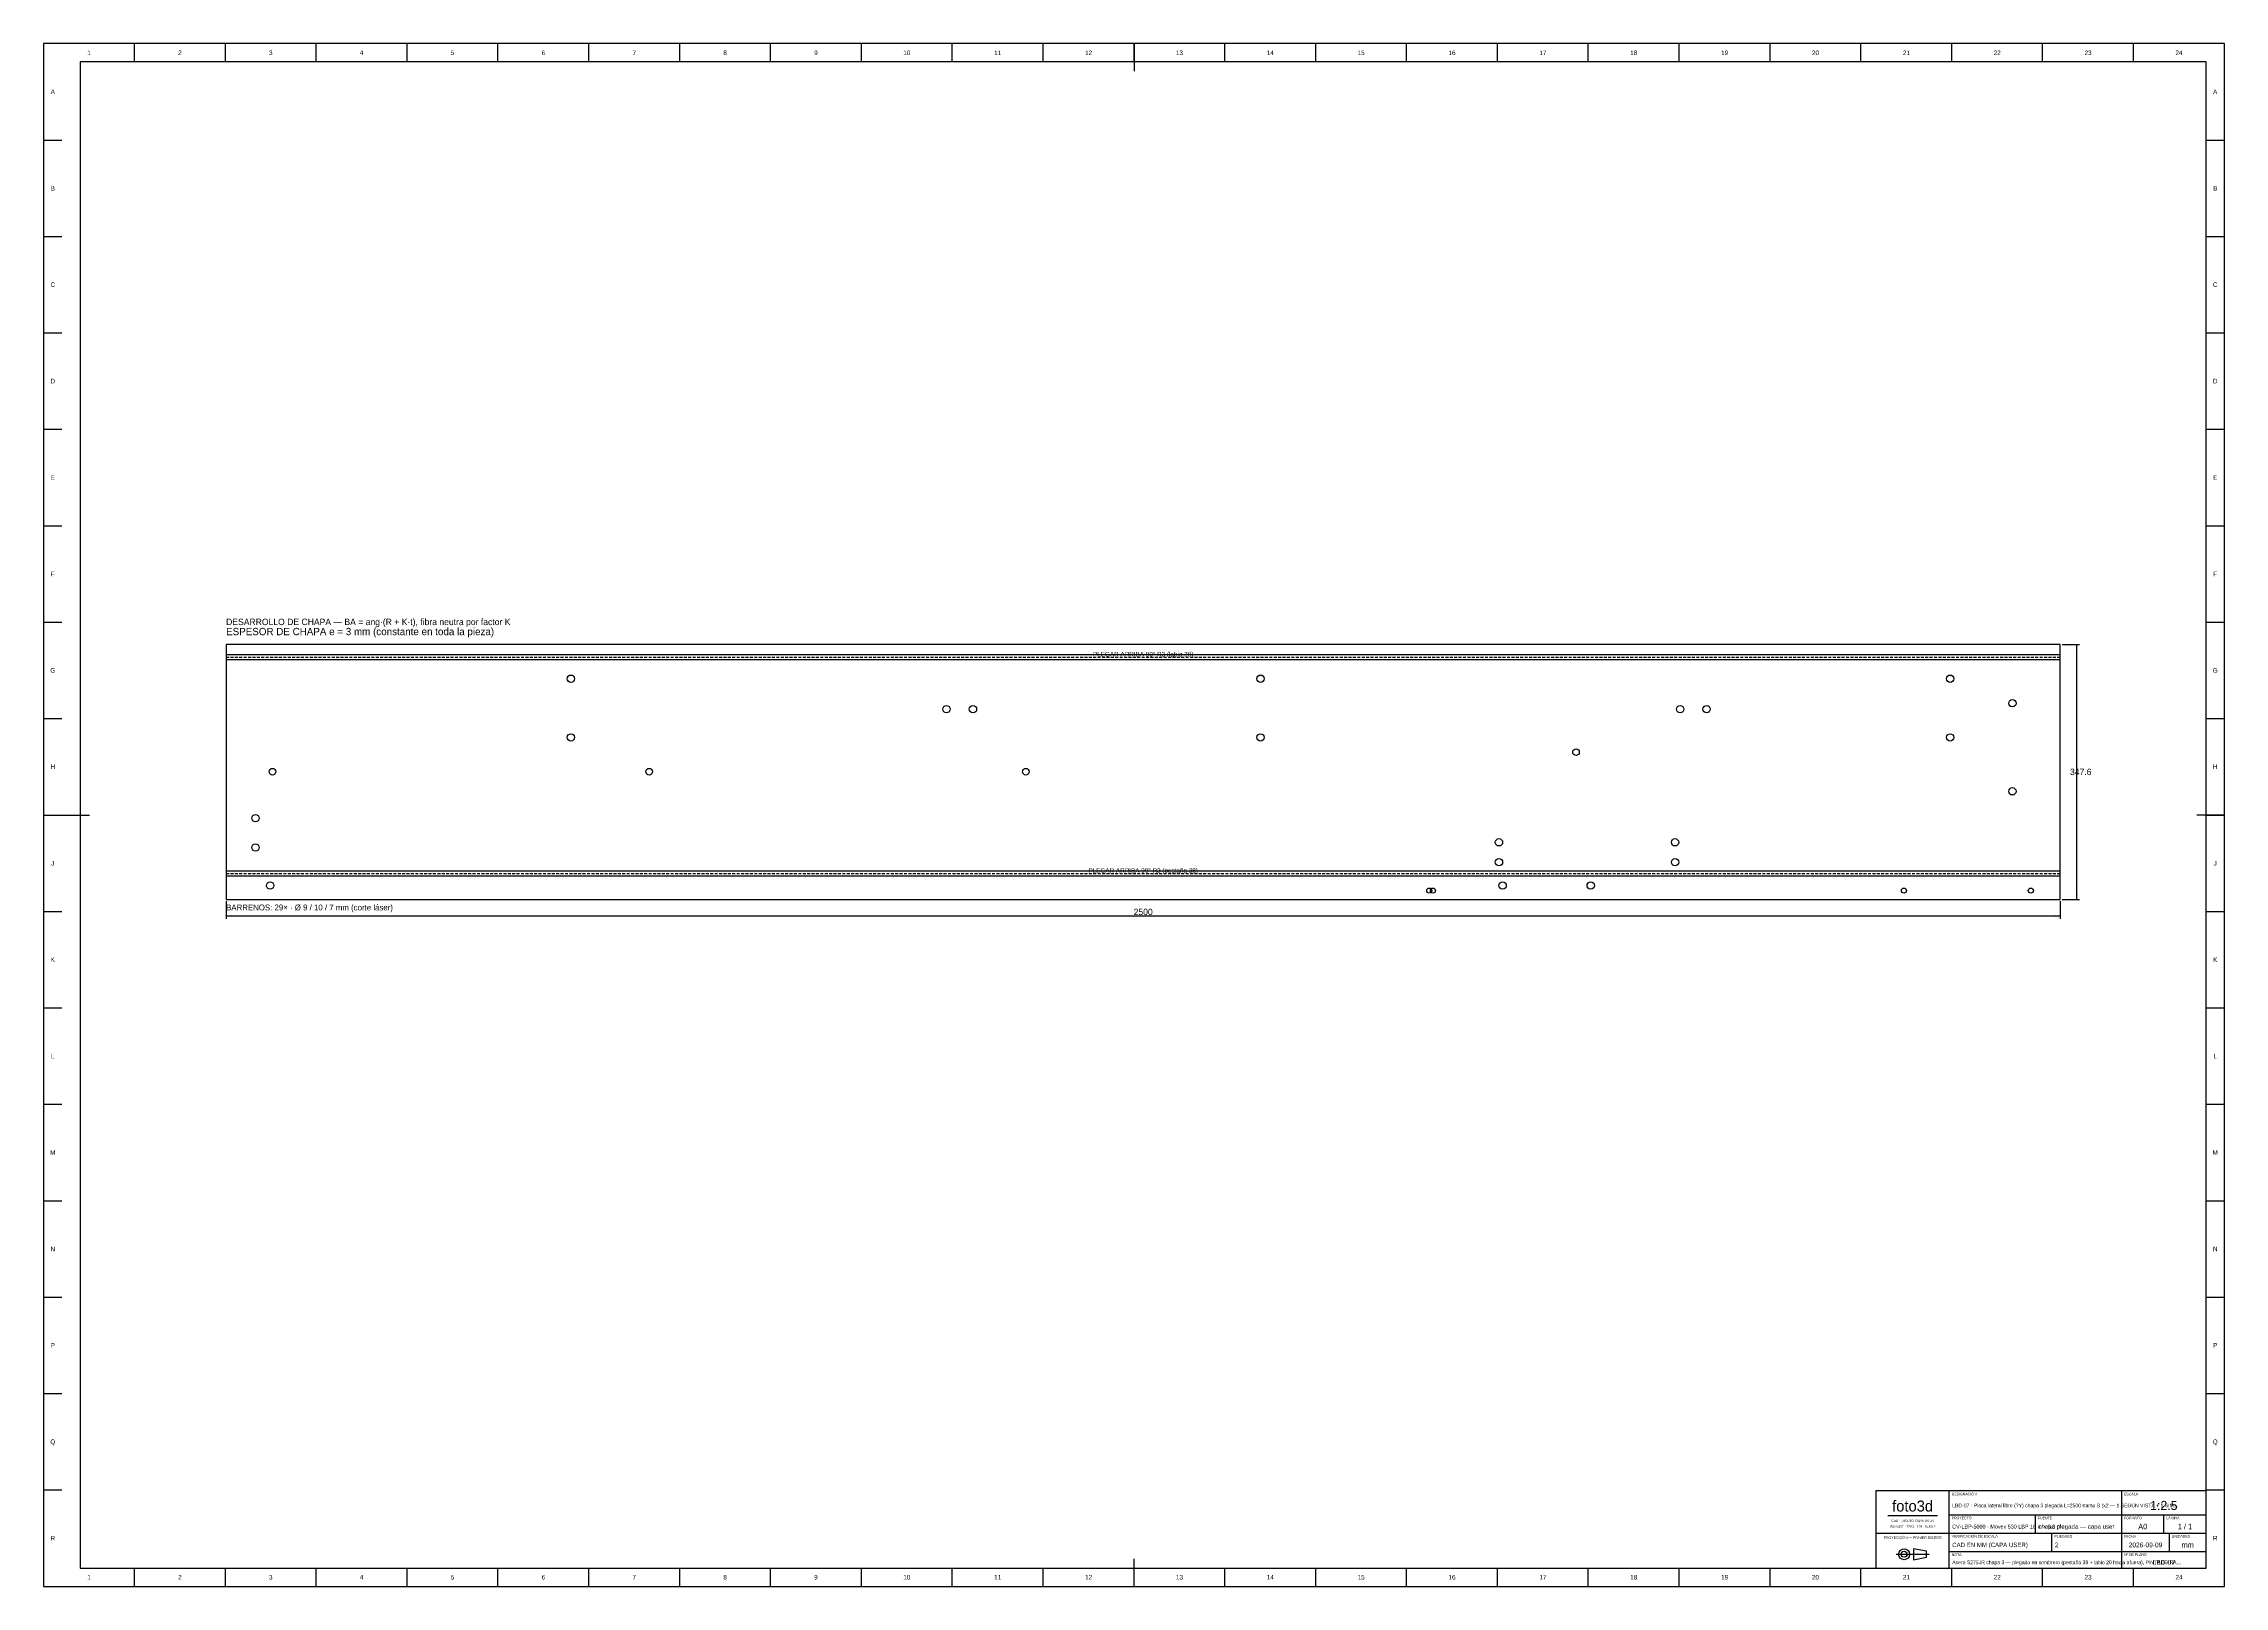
# Model space of a CAD drawing. Extents: x 0 to 2972, y 0 to 2102.
import ezdxf
from ezdxf.enums import TextEntityAlignment as Align

# ---------------------------------------------------------------- set-up
doc = ezdxf.new("R2010")
doc.units = 0
doc.linetypes.add('DASHED', pattern=[6, 4, -2])
for name, color, linetype in [('COTAS', 7, 'CONTINUOUS'), ('FINA', 7, 'CONTINUOUS'), ('NORMA', 7, 'CONTINUOUS'), ('PLIEGUE', 1, 'DASHED'), ('TEXTO', 7, 'CONTINUOUS'), ('VISIBLE', 7, 'CONTINUOUS')]:
    doc.layers.add(name, color=color, linetype=linetype)

msp = doc.modelspace()

# ---------------------------------------------------------------- linework, layer by layer
at = {"layer": 'COTAS'}
for p, q in [((2751.25, 1283.785), (2775, 1283.785)), ((2771.25, 936.215), (2771.25, 1283.785)), ((248.75, 933.715), (248.75, 909.965)), ((2748.75, 933.715), (2748.75, 909.965)), ((2751.25, 936.215), (2775, 936.215)), ((248.75, 913.715), (2748.75, 913.715))]:
    msp.add_line(p, q, dxfattribs=at)
for points in [[(2771.25, 1283.785), (2772.375, 1277.535), (2770.125, 1277.535)], [(2771.25, 936.215), (2772.375, 942.465), (2770.125, 942.465)], [(248.75, 913.715), (255, 914.84), (255, 912.59)], [(2748.75, 913.715), (2742.5, 914.84), (2742.5, 912.59)]]:
    msp.add_solid(points, dxfattribs=at)
at = {"layer": 'FINA'}
for p, q in [((2972.5, 2102.5), (0, 2102.5)), ((0, 2102.5), (0, 0)), ((123.8542, 2077.5), (123.8542, 2102.5)), ((247.7083, 2077.5), (247.7083, 2102.5)), ((371.5625, 2077.5), (371.5625, 2102.5)), ((495.4167, 2077.5), (495.4167, 2102.5)), ((619.2708, 2077.5), (619.2708, 2102.5)), ((743.125, 2077.5), (743.125, 2102.5)), ((866.9792, 2077.5), (866.9792, 2102.5)), ((990.8333, 2077.5), (990.8333, 2102.5)), ((1114.6875, 2077.5), (1114.6875, 2102.5)), ((1238.5417, 2077.5), (1238.5417, 2102.5)), ((1362.3958, 2077.5), (1362.3958, 2102.5)), ((1486.25, 2077.5), (1486.25, 2102.5)), ((1610.1042, 2077.5), (1610.1042, 2102.5)), ((1733.9583, 2077.5), (1733.9583, 2102.5)), ((1857.8125, 2077.5), (1857.8125, 2102.5)), ((1981.6667, 2077.5), (1981.6667, 2102.5)), ((2105.5208, 2077.5), (2105.5208, 2102.5)), ((2229.375, 2077.5), (2229.375, 2102.5)), ((2353.2292, 2077.5), (2353.2292, 2102.5)), ((2477.0833, 2077.5), (2477.0833, 2102.5)), ((2600.9375, 2077.5), (2600.9375, 2102.5)), ((2724.7917, 2077.5), (2724.7917, 2102.5)), ((2848.6458, 2077.5), (2848.6458, 2102.5)), ((2972.5, 0), (2972.5, 2102.5)), ((0, 1971.0938), (25, 1971.0938)), ((2947.5, 1971.0938), (2972.5, 1971.0938)), ((0, 1839.6875), (25, 1839.6875)), ((2947.5, 1839.6875), (2972.5, 1839.6875)), ((0, 1708.2813), (25, 1708.2813)), ((2947.5, 1708.2813), (2972.5, 1708.2813)), ((0, 1576.875), (25, 1576.875)), ((2947.5, 1576.875), (2972.5, 1576.875)), ((0, 1445.4688), (25, 1445.4688)), ((2947.5, 1445.4688), (2972.5, 1445.4688)), ((0, 1314.0625), (25, 1314.0625)), ((2947.5, 1314.0625), (2972.5, 1314.0625)), ((248.75, 1269.785), (2748.75, 1269.785)), ((248.75, 1263.005), (2748.75, 1263.005)), ((0, 1182.6563), (25, 1182.6563)), ((2947.5, 1182.6563), (2972.5, 1182.6563)), ((0, 1051.25), (25, 1051.25)), ((2947.5, 1051.25), (2972.5, 1051.25)), ((248.75, 975.005), (2748.75, 975.005)), ((248.75, 968.215), (2748.75, 968.215)), ((0, 919.8438), (25, 919.8438)), ((2947.5, 919.8438), (2972.5, 919.8438)), ((0, 788.4375), (25, 788.4375)), ((2947.5, 788.4375), (2972.5, 788.4375)), ((0, 657.0313), (25, 657.0313)), ((2947.5, 657.0313), (2972.5, 657.0313)), ((0, 525.625), (25, 525.625)), ((2947.5, 525.625), (2972.5, 525.625)), ((0, 394.2188), (25, 394.2188)), ((2947.5, 394.2188), (2972.5, 394.2188)), ((0, 262.8125), (25, 262.8125)), ((2947.5, 262.8125), (2972.5, 262.8125)), ((0, 131.4063), (25, 131.4063)), ((2947.5, 131.4063), (2972.5, 131.4063)), ((2513.75, 96.5), (2581.25, 96.5)), ((2597.5, 97.5), (2832.5, 97.5)), ((2715, 72.5), (2715, 97.5)), ((2832.5, 97.5), (2947.5, 97.5)), ((2890, 72.5), (2890, 97.5)), ((2497.5, 72.5), (2597.5, 72.5)), ((2597.5, 72.5), (2832.5, 72.5)), ((2737.5, 47.5), (2737.5, 72.5)), ((2832.5, 72.5), (2947.5, 72.5)), ((2897.5, 47.5), (2897.5, 72.5)), ((2525.075, 43.75), (2569.925, 43.75)), ((2597.5, 47.5), (2832.5, 47.5)), ((2832.5, 47.5), (2947.5, 47.5)), ((0, 0), (2972.5, 0)), ((123.8542, 0), (123.8542, 25)), ((247.7083, 0), (247.7083, 25)), ((371.5625, 0), (371.5625, 25)), ((495.4167, 0), (495.4167, 25)), ((619.2708, 0), (619.2708, 25)), ((743.125, 0), (743.125, 25)), ((866.9792, 0), (866.9792, 25)), ((990.8333, 0), (990.8333, 25)), ((1114.6875, 0), (1114.6875, 25)), ((1238.5417, 0), (1238.5417, 25)), ((1362.3958, 0), (1362.3958, 25)), ((1486.25, 0), (1486.25, 25)), ((1610.1042, 0), (1610.1042, 25)), ((1733.9583, 0), (1733.9583, 25)), ((1857.8125, 0), (1857.8125, 25)), ((1981.6667, 0), (1981.6667, 25)), ((2105.5208, 0), (2105.5208, 25)), ((2229.375, 0), (2229.375, 25)), ((2353.2292, 0), (2353.2292, 25)), ((2477.0833, 0), (2477.0833, 25)), ((2600.9375, 0), (2600.9375, 25)), ((2724.7917, 0), (2724.7917, 25)), ((2848.6458, 0), (2848.6458, 25))]:
    msp.add_line(p, q, dxfattribs=at)
at = {"layer": 'NORMA'}
for p, q in [((1486.25, 2102.5), (1486.25, 2065)), ((2947.5, 2077.5), (50, 2077.5)), ((50, 2077.5), (50, 25)), ((2947.5, 25), (2947.5, 2077.5)), ((0, 1051.25), (62.5, 1051.25)), ((2972.5, 1051.25), (2935, 1051.25)), ((2947.5, 130), (2497.5, 130)), ((2497.5, 130), (2497.5, 25)), ((2597.5, 25), (2597.5, 130)), ((2832.5, 25), (2832.5, 130)), ((2947.5, 25), (2947.5, 130)), ((1486.25, 0), (1486.25, 37.5)), ((50, 25), (2947.5, 25)), ((2497.5, 25), (2947.5, 25))]:
    msp.add_line(p, q, dxfattribs=at)
at = {"layer": 'PLIEGUE'}
for p, q in [((248.75, 1266.395), (2748.75, 1266.395)), ((248.75, 971.605), (2748.75, 971.605))]:
    msp.add_line(p, q, dxfattribs=at)
at = {"layer": 'TEXTO'}
for p, q in [((2566.475, 47.775), (2548.65, 51.225)), ((2548.65, 51.225), (2548.65, 36.275)), ((2548.65, 36.275), (2566.475, 39.725)), ((2566.475, 39.725), (2566.475, 47.775))]:
    msp.add_line(p, q, dxfattribs=at)
for radius in [7.475, 4.025]:
    msp.add_circle((2536, 43.75), radius, dxfattribs=at)
at = {"layer": 'VISIBLE'}
for p, q in [((2748.75, 1283.785), (248.75, 1283.785)), ((248.75, 1283.785), (248.75, 936.215)), ((2748.75, 936.215), (2748.75, 1283.785)), ((248.75, 936.215), (2748.75, 936.215))]:
    msp.add_line(p, q, dxfattribs=at)
for centre, radius in [((718.75, 1237.005), 5), ((1658.75, 1237.005), 5), ((2598.75, 1237.005), 5), ((1230.75, 1195.505), 5), ((1266.75, 1195.505), 5), ((2230.75, 1195.505), 5), ((2266.75, 1195.505), 5), ((2683.55, 1203.555), 5), ((718.75, 1157.005), 5), ((1658.75, 1157.005), 5), ((2598.75, 1157.005), 5), ((2088.75, 1137.005), 4.5), ((312.08, 1110.255), 4.5), ((825.42, 1110.255), 4.5), ((1338.75, 1110.255), 4.5), ((2683.55, 1083.555), 5), ((288.75, 1047.005), 5), ((288.75, 1007.005), 5), ((1983.75, 1014.005), 5), ((2223.75, 1014.005), 5), ((1983.75, 987.005), 5), ((2223.75, 987.005), 5), ((308.75, 955.215), 5), ((1888.75, 948.215), 3.5), ((1893.75, 948.215), 3.5), ((1988.75, 955.215), 5), ((2108.75, 955.215), 5), ((2535.71, 948.215), 3.5), ((2708.75, 948.215), 3.5)]:
    msp.add_circle(centre, radius, dxfattribs=at)

# ---------------------------------------------------------------- texts
at = {"layer": 'COTAS'}
for s, p in [('347.6', (2776.75, 1110)), ('2500', (1498.75, 919.215))]:
    msp.add_text(s, height=8.75, dxfattribs=at).set_placement(p, align=Align.MIDDLE_CENTER)
at = {"layer": 'TEXTO'}
for s, height, p in [('1', 6.25, (61.9271, 2090)), ('2', 6.25, (185.7813, 2090)), ('3', 6.25, (309.6354, 2090)), ('4', 6.25, (433.4896, 2090)), ('5', 6.25, (557.3438, 2090)), ('6', 6.25, (681.1979, 2090)), ('7', 6.25, (805.0521, 2090)), ('8', 6.25, (928.9063, 2090)), ('9', 6.25, (1052.7604, 2090)), ('10', 6.25, (1176.6146, 2090)), ('11', 6.25, (1300.4688, 2090)), ('12', 6.25, (1424.3229, 2090)), ('13', 6.25, (1548.1771, 2090)), ('14', 6.25, (1672.0313, 2090)), ('15', 6.25, (1795.8854, 2090)), ('16', 6.25, (1919.7396, 2090)), ('17', 6.25, (2043.5938, 2090)), ('18', 6.25, (2167.4479, 2090)), ('19', 6.25, (2291.3021, 2090)), ('20', 6.25, (2415.1563, 2090)), ('21', 6.25, (2539.0104, 2090)), ('22', 6.25, (2662.8646, 2090)), ('23', 6.25, (2786.7188, 2090)), ('24', 6.25, (2910.5729, 2090)), ('A', 6.25, (12.5, 2036.7969)), ('A', 6.25, (2960, 2036.7969)), ('B', 6.25, (12.5, 1905.3906)), ('B', 6.25, (2960, 1905.3906)), ('C', 6.25, (12.5, 1773.9844)), ('C', 6.25, (2960, 1773.9844)), ('D', 6.25, (12.5, 1642.5781)), ('D', 6.25, (2960, 1642.5781)), ('E', 6.25, (12.5, 1511.1719)), ('E', 6.25, (2960, 1511.1719)), ('F', 6.25, (12.5, 1379.7656)), ('F', 6.25, (2960, 1379.7656)), ('G', 6.25, (12.5, 1248.3594)), ('PLEGAR ARRIBA 90° R3 (labio 20)', 6.25, (1498.75, 1270.395)), ('G', 6.25, (2960, 1248.3594)), ('H', 6.25, (12.5, 1116.9531)), ('H', 6.25, (2960, 1116.9531)), ('J', 6.25, (12.5, 985.5469)), ('J', 6.25, (2960, 985.5469)), ('PLEGAR ARRIBA 90° R3 (pestaña 38)', 6.25, (1498.75, 975.605)), ('K', 6.25, (12.5, 854.1406)), ('K', 6.25, (2960, 854.1406)), ('L', 6.25, (12.5, 722.7344)), ('L', 6.25, (2960, 722.7344)), ('M', 6.25, (12.5, 591.3281)), ('M', 6.25, (2960, 591.3281)), ('N', 6.25, (12.5, 459.9219)), ('N', 6.25, (2960, 459.9219)), ('P', 6.25, (12.5, 328.5156)), ('P', 6.25, (2960, 328.5156)), ('Q', 6.25, (12.5, 197.1094)), ('Q', 6.25, (2960, 197.1094)), ('CAD · DISEÑO CAPA USER', 3.25, (2547.5, 89.5)), ('foto3d', 15, (2547.5, 109.5)), ('1:2.5', 12.5, (2890, 110.25)), ('R', 6.25, (12.5, 65.7031)), ('PROYECCIÓN — PRIMER DIEDRO', 3.5, (2547.5, 66.5)), ('ISO 5457 · 7200 · 129 · 5456-2', 3.25, (2547.5, 81.5)), ('2026-09-09', 6.5, (2865, 56.5)), ('A0', 7.5, (2861.25, 81.5)), ('1 / 1', 7.5, (2918.75, 81.5)), ('R', 6.25, (2960, 65.7031)), ('LBD-07', 6.5, (2890, 32.75)), ('mm', 7.5, (2922.5, 56.5)), ('1', 6.25, (61.9271, 12.5)), ('2', 6.25, (185.7813, 12.5)), ('3', 6.25, (309.6354, 12.5)), ('4', 6.25, (433.4896, 12.5)), ('5', 6.25, (557.3438, 12.5)), ('6', 6.25, (681.1979, 12.5)), ('7', 6.25, (805.0521, 12.5)), ('8', 6.25, (928.9063, 12.5)), ('9', 6.25, (1052.7604, 12.5)), ('10', 6.25, (1176.6146, 12.5)), ('11', 6.25, (1300.4688, 12.5)), ('12', 6.25, (1424.3229, 12.5)), ('13', 6.25, (1548.1771, 12.5)), ('14', 6.25, (1672.0313, 12.5)), ('15', 6.25, (1795.8854, 12.5)), ('16', 6.25, (1919.7396, 12.5)), ('17', 6.25, (2043.5938, 12.5)), ('18', 6.25, (2167.4479, 12.5)), ('19', 6.25, (2291.3021, 12.5)), ('20', 6.25, (2415.1563, 12.5)), ('21', 6.25, (2539.0104, 12.5)), ('22', 6.25, (2662.8646, 12.5)), ('23', 6.25, (2786.7188, 12.5)), ('24', 6.25, (2910.5729, 12.5))]:
    msp.add_text(s, height=height, dxfattribs=at).set_placement(p, align=Align.MIDDLE_CENTER)
for s, height, p in [('DESARROLLO DE CHAPA — BA = ang·(R + K·t), fibra neutra por factor K', 8.75, (248.75, 1310.035)), ('ESPESOR DE CHAPA e = 3 mm (constante en toda la pieza)', 10, (248.75, 1296.285)), ('BARRENOS: 29× · Ø 9 / 10 / 7 mm (corte láser)', 8, (248.75, 921.215)), ('DESIGNACIÓN', 3.5, (2600.75, 124)), ('ESCALA', 3.5, (2835.75, 124)), ('PROYECTO', 3.5, (2600.75, 91.5)), ('FUENTE', 3.5, (2718.25, 91.5)), ('FORMATO', 3.5, (2835.75, 91.5)), ('LÁMINA', 3.5, (2893.25, 91.5)), ('VERIFICACIÓN DE ESCALA', 3.5, (2600.75, 66.5)), ('PLIEGUES', 3.5, (2740.75, 66.5)), ('FECHA', 3.5, (2835.75, 66.5)), ('UNIDADES', 3.5, (2900.75, 66.5)), ('NOTA', 3.5, (2600.75, 41.5)), ('Nº DE PLANO', 3.5, (2835.75, 41.5))]:
    msp.add_text(s, height=height, dxfattribs=at).set_placement(p)
for s, height, p in [('LBD-07 · Placa lateral libre (?Y) chapa 3 plegada L=2500 tramo B (x2 — 1 SEGÚN VISTA + 1 SIM…', 5, (2601.5, 110.25)), ('CV-LBP-5000 · Movex 530 LBP 18 in × 5.0 m', 5.3324, (2601.5, 81.5)), ('CAD EN MM (CAPA USER)', 6, (2601.5, 56.5)), ('chapa plegada — capa user', 6, (2719, 81.5)), ('2', 6.5, (2741.5, 56.5)), ('Acero S275JR chapa 3 — plegado en sombrero (pestaña 38 + labio 20 hacia afuera), PINTADO RA…', 5, (2601.5, 32.75))]:
    msp.add_text(s, height=height, dxfattribs=at).set_placement(p, align=Align.MIDDLE_LEFT)

doc.saveas('drawing.dxf')
